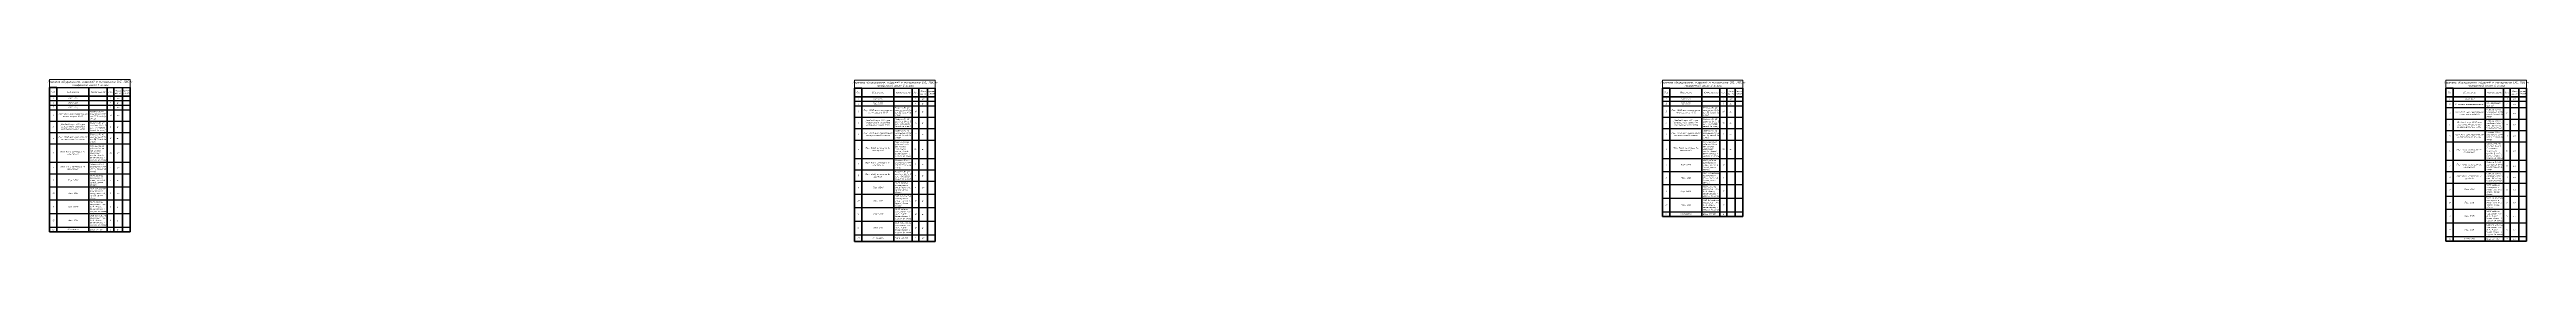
# Model space of a CAD drawing. Extents: x -260425 to 1294666, y -169889 to -2349.
# Drawn here: x 300854 to 737470, y -169889 to -141251 of the extents above; entities that cross this region are included whole.
import ezdxf

# ---------------------------------------------------------------- set-up
doc = ezdxf.new("R2010")
doc.units = 0
doc.header["$LTSCALE"] = 100
doc.layers.get('Defpoints').update_dxf_attribs({"color": 42})
doc.styles.add('1ISOCPEUR', font='isocpeui.ttf', dxfattribs={"height": 250})

# ---------------------------------------------------------------- blocks, each defined once
blk = doc.blocks.new('*T238')
at = {"color": 0, "lineweight": 50, "transparency": 16777216}
for p, q in [((0, -1438), (1300, -1438)), ((0, -1438), (0, -26930)), ((0, -2938), (14195, -2938)), ((1300, -1438), (1300, -26930)), ((6919, -1438), (6919, -26930)), ((10139, -1438), (10139, -26930)), ((11339, -1438), (11339, -26930)), ((12839, -1438), (12839, -26930)), ((14195, -1438), (14195, -26930)), ((0, -26930), (14195, -26930))]:
    blk.add_line(p, q, dxfattribs=at)
at = {"color": 0, "lineweight": -2, "transparency": 16777216}
for p, q in [((0, -3738), (14195, -3738)), ((0, -4538), (14195, -4538)), ((0, -5338), (14195, -5338)), ((0, -7363), (14195, -7363)), ((0, -9363), (14195, -9363)), ((0, -11388), (14195, -11388)), ((0, -14638), (14195, -14638)), ((0, -16663), (14195, -16663)), ((0, -18980), (14195, -18980)), ((0, -21297), (14195, -21297)), ((0, -23713), (14195, -23713)), ((0, -26130), (14195, -26130))]:
    blk.add_line(p, q, dxfattribs=at)
at = {"color": 0, "linetype": 'ByBlock', "lineweight": -2, "transparency": 16777216}
blk.add_line((1300, -1438), (14195, -1438), dxfattribs=at)
at = {"layer": 'Defpoints', "color": 8, "linetype": 'ByBlock', "lineweight": 0, "transparency": 16777216}
for p, q in [((0, 0), (14195, 0)), ((0, 0), (0, -1438)), ((14195, 0), (14195, -1438))]:
    blk.add_line(p, q, dxfattribs=at)
at = {"color": 0, "transparency": 16777216, "style": '1ISOCPEUR'}
for s, insert, char_height, width, attachment_point in [('Поз.', (650, -2188), 250, 900, 5), ('Перечень оборудования, изделий и материалов СКС, ЛВС и телефонной связи 1 этажа', (7097, -719), 350, 13794.54, 5), ('2', (650, -4138), 250, 900, 5), ('1', (650, -3338), 250, 900, 5), ('Обозначение', (4110, -2188), 250, 5219.44, 5), ('{\\C7;ТШ1.0 (СС)}', (4110, -3338), 250, 5219.44, 5), ('{\\C7;ТШ1.1 (СС)}', (4110, -4138), 250, 5219.44, 5), ('Наименование', (8529, -2188), 250, 2819.56, 5), ('Кол.', (10739, -2188), 250, 800, 5), ('1', (10739, -3338), 250, 800, 5), ('1', (10739, -4138), 250, 800, 5), ('Масса ед., кг', (12089, -2188), 250, 1100, 5), ('шт.', (12089, -3338), 250, 1100, 5), ('шт.', (12089, -4138), 250, 1100, 5), ('Приме- чание', (13517, -2188), 250, 955.55, 5), ('3', (650, -4938), 250, 900, 5), ('5', (650, -8363), 250, 900, 5), ('4', (650, -6351), 250, 900, 5), ('Порт RJ45 для подключения точки доступа Wi-Fi', (4110, -6351), 250, 5219.44, 5), ('Двойной порт RJ45 для подключения школьного информационного табло', (4110, -8363), 250, 5219.44, 5), ('{\\C7;ТШ1.2 (СС)}', (4110, -4938), 250, 5219.44, 5), ('{\\fISOCPEUR|b0|i1|c204|p34;Розетка RJ-45 двойная Brite 5е кат., 10A/250В, белый (в стену)}', (7119, -8363), 250, 2819.56, 4), ('{\\fISOCPEUR|b0|i1|c204|p34;Розетка RJ-45 одинарная Brite кат.5E белый (в стену)}', (7119, -6351), 250, 2819.56, 4), ('12', (10739, -6351), 250, 800, 5), ('6', (10739, -8363), 250, 800, 5), ('1', (10739, -4938), 250, 800, 5), ('шт.', (12089, -4938), 250, 1100, 5), ('шт.', (12089, -6351), 250, 1100, 5), ('шт.', (12089, -8363), 250, 1100, 5), ('6', (650, -10376), 250, 900, 5), ('7', (650, -13013), 250, 900, 5), ('Порт RJ45 для подключения интерактивной панели', (4110, -10376), 250, 5219.44, 5), ('Порт RJ45, категория 5e, одинарный', (4110, -13013), 250, 5219.44, 5), ('{\\fISOCPEUR|b0|i1|c204|p34;Компьютерная розетка RJ-45 без шторки модульная, кат.5е, Avanti, белое облако, 1 модуль (в лючок)}', (7119, -13013), 250, 2819.56, 4), ('{\\fISOCPEUR|b0|i1|c204|p34;Розетка RJ-45 одинарная Brite кат.5E белый (в стену)}', (7119, -10376), 250, 2819.56, 4), ('26', (10739, -13013), 250, 800, 5), ('2', (10739, -10376), 250, 800, 5), ('шт.', (12089, -10376), 250, 1100, 5), ('шт.', (12089, -13013), 250, 1100, 5), ('8', (650, -15651), 250, 900, 5), ('Порт RJ45, категория 5e, одинарный', (4110, -15651), 250, 5219.44, 5), ('{\\fISOCPEUR|b0|i1|c204|p34;HDMI розетка одинарная в стену, тип А-А, Avanti, белое облако}', (7119, -17822), 250, 2819.56, 4), ('{\\fISOCPEUR|b0|i1|c204|p34;Розетка RJ-45 одинарная Brite кат.5E белый (в стену)}', (7119, -15651), 250, 2819.56, 4), ('2', (10739, -15651), 250, 800, 5), ('шт.', (12089, -15651), 250, 1100, 5), ('10', (650, -20138), 250, 900, 5), ('9', (650, -17822), 250, 900, 5), ('Порт HDMI', (4110, -17822), 250, 5219.44, 5), ('Порт USB', (4110, -20138), 250, 5219.44, 5), ('{\\fISOCPEUR|b0|i1|c204|p34;USB 3.0 розетка одинарная в стену, тип А-А, Avanti, белое облако}', (7119, -20138), 250, 2819.56, 4), ('{\\fISOCPEUR|b0|i1|c204|p34;HDMI розетка модульная, тип А-А, Avanti, белое облако, 1 модуль (в лючок)}', (7119, -22505), 250, 2819.56, 4), ('6', (10739, -17822), 250, 800, 5), ('8', (10739, -20138), 250, 800, 5), ('шт.', (12089, -17822), 250, 1100, 5), ('шт.', (12089, -20138), 250, 1100, 5), ('12', (650, -24922), 250, 900, 5), ('11', (650, -22505), 250, 900, 5), ('Порт HDMI', (4110, -22505), 250, 5219.44, 5), ('Порт USB', (4110, -24922), 250, 5219.44, 5), ('{\\fISOCPEUR|b0|i1|c204|p34;USB 3.0 розетка модульная, тип А-А, Avanti, белое облако, 1 модуль (в лючок) }', (7119, -24922), 250, 2819.56, 4), ('6', (10739, -22505), 250, 800, 5), ('6', (10739, -24922), 250, 800, 5), ('шт.', (12089, -22505), 250, 1100, 5), ('шт.', (12089, -24922), 250, 1100, 5), ('13', (650, -26530), 250, 900, 5), ('IP-телефон ', (4110, -26530), 250, 5219.44, 5), ('{\\fISOCPEUR|b0|i1|c204|p34;Eltex VP-15P}', (7119, -26530), 250, 2819.56, 4), ('5', (10739, -26530), 250, 800, 5), ('шт.', (12089, -26530), 250, 1100, 5)]:
    blk.add_mtext(s, dxfattribs=dict(at, insert=insert, char_height=char_height, width=width, attachment_point=attachment_point))
blk = doc.blocks.new('*T243')
at = {"color": 0, "lineweight": 50, "transparency": 16777216}
for p, q in [((0, -1438), (1300, -1438)), ((0, -1438), (0, -28530)), ((0, -2938), (14195, -2938)), ((1300, -1438), (1300, -28530)), ((6919, -1438), (6919, -28530)), ((10139, -1438), (10139, -28530)), ((11339, -1438), (11339, -28530)), ((12839, -1438), (12839, -28530)), ((14195, -1438), (14195, -28530)), ((0, -28530), (14195, -28530))]:
    blk.add_line(p, q, dxfattribs=at)
at = {"color": 0, "lineweight": -2, "transparency": 16777216}
for p, q in [((0, -3738), (14195, -3738)), ((0, -4538), (14195, -4538)), ((0, -6563), (14195, -6563)), ((0, -8563), (14195, -8563)), ((0, -10588), (14195, -10588)), ((0, -13838), (14195, -13838)), ((0, -15863), (14195, -15863)), ((0, -17863), (14195, -17863)), ((0, -20180), (14195, -20180)), ((0, -22497), (14195, -22497)), ((0, -24913), (14195, -24913)), ((0, -27330), (14195, -27330))]:
    blk.add_line(p, q, dxfattribs=at)
at = {"color": 0, "linetype": 'ByBlock', "lineweight": -2, "transparency": 16777216}
blk.add_line((1300, -1438), (14195, -1438), dxfattribs=at)
at = {"layer": 'Defpoints', "color": 8, "linetype": 'ByBlock', "lineweight": 0, "transparency": 16777216}
for p, q in [((0, 0), (14195, 0)), ((0, 0), (0, -1438)), ((14195, 0), (14195, -1438))]:
    blk.add_line(p, q, dxfattribs=at)
at = {"color": 0, "transparency": 16777216, "style": '1ISOCPEUR'}
for s, insert, char_height, width, attachment_point in [('Поз.', (650, -2188), 250, 900, 5), ('Перечень оборудования, изделий и материалов СКС, ЛВС и телефонной связи 2 этажа', (7097, -719), 350, 13794.54, 5), ('2', (650, -4138), 250, 900, 5), ('1', (650, -3338), 250, 900, 5), ('Обозначение', (4110, -2188), 250, 5219.44, 5), ('{\\C7;ТШ2.2 (СС)}', (4110, -4138), 250, 5219.44, 5), ('{\\C7;ТШ2.1 (СС)}', (4110, -3338), 250, 5219.44, 5), ('Наименование', (8529, -2188), 250, 2819.56, 5), ('Кол.', (10739, -2188), 250, 800, 5), ('1', (10739, -3338), 250, 800, 5), ('1', (10739, -4138), 250, 800, 5), ('Масса ед., кг', (12089, -2188), 250, 1100, 5), ('шт.', (12089, -3338), 250, 1100, 5), ('шт.', (12089, -4138), 250, 1100, 5), ('Приме- чание', (13517, -2188), 250, 955.55, 5), ('3', (650, -5551), 250, 900, 5), ('4', (650, -7563), 250, 900, 5), ('Порт RJ45 для подключения точки доступа Wi-Fi', (4110, -5551), 250, 5219.44, 5), ('Двойной порт RJ45 для подключения школьного информационного табло', (4110, -7563), 250, 5219.44, 5), ('{\\fISOCPEUR|b0|i1|c204|p34;Розетка RJ-45 двойная Brite 5е кат., 10A/250В, белый (в стену)}', (7119, -7563), 250, 2819.56, 4), ('{\\fISOCPEUR|b0|i1|c204|p34;Розетка RJ-45 одинарная Brite кат.5E белый (в стену)}', (7119, -5551), 250, 2819.56, 4), ('18', (10739, -5551), 250, 800, 5), ('14', (10739, -7563), 250, 800, 5), ('шт.', (12089, -5551), 250, 1100, 5), ('шт.', (12089, -7563), 250, 1100, 5), ('5', (650, -9576), 250, 900, 5), ('6', (650, -12213), 250, 900, 5), ('Порт RJ45 для подключения интерактивной панели', (4110, -9576), 250, 5219.44, 5), ('Порт RJ45, категория 5e, одинарный', (4110, -12213), 250, 5219.44, 5), ('{\\fISOCPEUR|b0|i1|c204|p34;Компьютерная розетка RJ-45 без шторки модульная, кат.5е, Avanti, белое облако, 1 модуль (в лючок)}', (7119, -12213), 250, 2819.56, 4), ('{\\fISOCPEUR|b0|i1|c204|p34;Розетка RJ-45 одинарная Brite кат.5E белый (в стену)}', (7119, -9576), 250, 2819.56, 4), ('59', (10739, -12213), 250, 800, 5), ('2', (10739, -9576), 250, 800, 5), ('шт.', (12089, -9576), 250, 1100, 5), ('шт.', (12089, -12213), 250, 1100, 5), ('8', (650, -16863), 250, 900, 5), ('7', (650, -14851), 250, 900, 5), ('Порт RJ45, категория 5e, одинарный', (4110, -14851), 250, 5219.44, 5), ('Порт RJ45, категория 5e, двойной', (4110, -16863), 250, 5219.44, 5), ('{\\fISOCPEUR|b0|i1|c204|p34;Розетка RJ-45 двойная Brite 5е кат., 10A/250В, белый (в стену)}', (7119, -16863), 250, 2819.56, 4), ('{\\fISOCPEUR|b0|i1|c204|p34;Розетка RJ-45 одинарная Brite кат.5E белый (в стену)}', (7119, -14851), 250, 2819.56, 4), ('3', (10739, -14851), 250, 800, 5), ('1', (10739, -16863), 250, 800, 5), ('шт.', (12089, -14851), 250, 1100, 5), ('шт.', (12089, -16863), 250, 1100, 5), ('10', (650, -21338), 250, 900, 5), ('9', (650, -19022), 250, 900, 5), ('Порт HDMI', (4110, -19022), 250, 5219.44, 5), ('Порт USB', (4110, -21338), 250, 5219.44, 5), ('{\\fISOCPEUR|b0|i1|c204|p34;HDMI розетка одинарная в стену, тип А-А, Avanti, белое облако}', (7119, -19022), 250, 2819.56, 4), ('{\\fISOCPEUR|b0|i1|c204|p34;USB 3.0 розетка одинарная в стену, тип А-А, Avanti, белое облако}', (7119, -21338), 250, 2819.56, 4), ('15', (10739, -19022), 250, 800, 5), ('15', (10739, -21338), 250, 800, 5), ('шт.', (12089, -19022), 250, 1100, 5), ('шт.', (12089, -21338), 250, 1100, 5), ('12', (650, -26122), 250, 900, 5), ('11', (650, -23705), 250, 900, 5), ('Порт HDMI', (4110, -23705), 250, 5219.44, 5), ('Порт USB', (4110, -26122), 250, 5219.44, 5), ('{\\fISOCPEUR|b0|i1|c204|p34;HDMI розетка модульная, тип А-А, Avanti, белое облако, 1 модуль (в лючок)}', (7119, -23705), 250, 2819.56, 4), ('{\\fISOCPEUR|b0|i1|c204|p34;USB 3.0 розетка модульная, тип А-А, Avanti, белое облако, 1 модуль (в лючок) }', (7119, -26122), 250, 2819.56, 4), ('15', (10739, -23705), 250, 800, 5), ('15', (10739, -26122), 250, 800, 5), ('шт.', (12089, -23705), 250, 1100, 5), ('шт.', (12089, -26122), 250, 1100, 5), ('13', (650, -27930), 250, 900, 5), ('IP-телефон ', (4110, -27930), 250, 5219.44, 5), ('{\\fISOCPEUR|b0|i1|c204|p34;Eltex VP-15P}', (7119, -27930), 250, 2819.56, 4), ('1', (10739, -27930), 250, 800, 5), ('шт.', (12089, -27930), 250, 1100, 5)]:
    blk.add_mtext(s, dxfattribs=dict(at, insert=insert, char_height=char_height, width=width, attachment_point=attachment_point))
blk = doc.blocks.new('*T244')
at = {"color": 0, "lineweight": 50, "transparency": 16777216}
for p, q in [((0, -1438), (1300, -1438)), ((0, -1438), (0, -24105)), ((0, -2938), (14195, -2938)), ((1300, -1438), (1300, -24105)), ((6919, -1438), (6919, -24105)), ((10139, -1438), (10139, -24105)), ((11339, -1438), (11339, -24105)), ((12839, -1438), (12839, -24105)), ((14195, -1438), (14195, -24105)), ((0, -24105), (14195, -24105))]:
    blk.add_line(p, q, dxfattribs=at)
at = {"color": 0, "lineweight": -2, "transparency": 16777216}
for p, q in [((0, -3738), (14195, -3738)), ((0, -4538), (14195, -4538)), ((0, -6563), (11339, -6563)), ((0, -8563), (11339, -8563)), ((12839, -6563), (14195, -6563)), ((12839, -8563), (14195, -8563)), ((0, -10588), (14195, -10588)), ((0, -13838), (14195, -13838)), ((0, -16155), (14195, -16155)), ((0, -18472), (14195, -18472)), ((0, -20888), (14195, -20888)), ((0, -23305), (14195, -23305))]:
    blk.add_line(p, q, dxfattribs=at)
at = {"color": 0, "linetype": 'ByBlock', "lineweight": -2, "transparency": 16777216}
for p, q in [((1300, -1438), (14195, -1438)), ((11339, -6563), (12839, -6563)), ((11339, -8563), (12839, -8563))]:
    blk.add_line(p, q, dxfattribs=at)
at = {"layer": 'Defpoints', "color": 8, "linetype": 'ByBlock', "lineweight": 0, "transparency": 16777216}
for p, q in [((0, 0), (14195, 0)), ((0, 0), (0, -1438)), ((14195, 0), (14195, -1438))]:
    blk.add_line(p, q, dxfattribs=at)
at = {"color": 0, "transparency": 16777216, "style": '1ISOCPEUR'}
for s, insert, char_height, width, attachment_point in [('Поз.', (650, -2188), 250, 900, 5), ('Перечень оборудования, изделий и материалов СКС, ЛВС и телефонной связи 3 этажа', (7097, -719), 350, 13794.54, 5), ('2', (650, -4138), 250, 900, 5), ('1', (650, -3338), 250, 900, 5), ('Обозначение', (4110, -2188), 250, 5219.44, 5), ('{\\C7;ТШ3.2 (СС)}', (4110, -4138), 250, 5219.44, 5), ('{\\C7;ТШ3.1 (СС)}', (4110, -3338), 250, 5219.44, 5), ('Наименование', (8529, -2188), 250, 2819.56, 5), ('Кол.', (10739, -2188), 250, 800, 5), ('1', (10739, -3338), 250, 800, 5), ('1', (10739, -4138), 250, 800, 5), ('Масса ед., кг', (12089, -2188), 250, 1100, 5), ('шт.', (12089, -3338), 250, 1100, 5), ('шт.', (12089, -4138), 250, 1100, 5), ('Приме- чание', (13517, -2188), 250, 955.55, 5), ('3', (650, -5551), 250, 900, 5), ('4', (650, -7563), 250, 900, 5), ('Порт RJ45 для подключения точки доступа Wi-Fi', (4110, -5551), 250, 5219.44, 5), ('Двойной порт RJ45 для подключения школьного информационного табло', (4110, -7563), 250, 5219.44, 5), ('{\\fISOCPEUR|b0|i1|c204|p34;Розетка RJ-45 двойная Brite 5е кат., 10A/250В, белый (в стену)}', (7119, -7563), 250, 2819.56, 4), ('{\\fISOCPEUR|b0|i1|c204|p34;Розетка RJ-45 одинарная Brite кат.5E белый (в стену)}', (7119, -5551), 250, 2819.56, 4), ('18', (10739, -5551), 250, 800, 5), ('13', (10739, -7563), 250, 800, 5), ('шт.', (12089, -5551), 250, 1100, 5), ('шт.', (12089, -7563), 250, 1100, 5), ('5', (650, -9576), 250, 900, 5), ('6', (650, -12213), 250, 900, 5), ('Порт RJ45 для подключения интерактивной панели', (4110, -9576), 250, 5219.44, 5), ('Порт RJ45, категория 5e, одинарный', (4110, -12213), 250, 5219.44, 5), ('{\\fISOCPEUR|b0|i1|c204|p34;Компьютерная розетка RJ-45 без шторки модульная, кат.5е, Avanti, белое облако, 1 модуль (в лючок)}', (7119, -12213), 250, 2819.56, 4), ('{\\fISOCPEUR|b0|i1|c204|p34;Розетка RJ-45 одинарная Brite кат.5E белый (в стену)}', (7119, -9576), 250, 2819.56, 4), ('76', (10739, -12213), 250, 800, 5), ('1', (10739, -9576), 250, 800, 5), ('шт.', (12089, -9576), 250, 1100, 5), ('шт.', (12089, -12213), 250, 1100, 5), ('8', (650, -17313), 250, 900, 5), ('7', (650, -14997), 250, 900, 5), ('Порт HDMI', (4110, -14997), 250, 5219.44, 5), ('Порт USB', (4110, -17313), 250, 5219.44, 5), ('{\\fISOCPEUR|b0|i1|c204|p34;HDMI розетка одинарная в стену, тип А-А, Avanti, белое облако}', (7119, -14997), 250, 2819.56, 4), ('{\\fISOCPEUR|b0|i1|c204|p34;USB 3.0 розетка одинарная в стену, тип А-А, Avanti, белое облако}', (7119, -17313), 250, 2819.56, 4), ('12', (10739, -14997), 250, 800, 5), ('12', (10739, -17313), 250, 800, 5), ('9', (650, -19680), 250, 900, 5), ('Порт HDMI', (4110, -19680), 250, 5219.44, 5), ('{\\fISOCPEUR|b0|i1|c204|p34;HDMI розетка модульная, тип А-А, Avanti, белое облако, 1 модуль (в лючок)}', (7119, -19680), 250, 2819.56, 4), ('{\\fISOCPEUR|b0|i1|c204|p34;USB 3.0 розетка модульная, тип А-А, Avanti, белое облако, 1 модуль (в лючок) }', (7119, -22097), 250, 2819.56, 4), ('12', (10739, -19680), 250, 800, 5), ('10', (650, -22097), 250, 900, 5), ('11', (650, -23705), 250, 900, 5), ('IP-телефон ', (4110, -23705), 250, 5219.44, 5), ('Порт USB', (4110, -22097), 250, 5219.44, 5), ('{\\fISOCPEUR|b0|i1|c204|p34;Eltex VP-15P}', (7119, -23705), 250, 2819.56, 4), ('12', (10739, -22097), 250, 800, 5), ('8', (10739, -23705), 250, 800, 5)]:
    blk.add_mtext(s, dxfattribs=dict(at, insert=insert, char_height=char_height, width=width, attachment_point=attachment_point))
blk = doc.blocks.new('*T245')
at = {"color": 0, "lineweight": 50, "transparency": 16777216}
for p, q in [((0, -1438), (1300, -1438)), ((0, -1438), (0, -28472)), ((0, -2938), (14195, -2938)), ((1300, -1438), (1300, -28472)), ((6919, -1438), (6919, -28472)), ((10139, -1438), (10139, -28472)), ((11339, -1438), (11339, -28472)), ((12839, -1438), (12839, -28472)), ((14195, -1438), (14195, -28472)), ((0, -28472), (14195, -28472))]:
    blk.add_line(p, q, dxfattribs=at)
at = {"color": 0, "lineweight": -2, "transparency": 16777216}
for p, q in [((0, -3738), (14195, -3738)), ((0, -4855), (14195, -4855)), ((0, -6880), (14195, -6880)), ((0, -8880), (14195, -8880)), ((0, -10905), (14195, -10905)), ((0, -14155), (14195, -14155)), ((0, -16180), (14195, -16180)), ((0, -18205), (14195, -18205)), ((0, -20522), (14195, -20522)), ((0, -22838), (14195, -22838)), ((0, -25255), (14195, -25255)), ((0, -27672), (14195, -27672))]:
    blk.add_line(p, q, dxfattribs=at)
at = {"color": 0, "linetype": 'ByBlock', "lineweight": -2, "transparency": 16777216}
blk.add_line((1300, -1438), (14195, -1438), dxfattribs=at)
at = {"layer": 'Defpoints', "color": 8, "linetype": 'ByBlock', "lineweight": 0, "transparency": 16777216}
for p, q in [((0, 0), (14195, 0)), ((0, 0), (0, -1438)), ((14195, 0), (14195, -1438))]:
    blk.add_line(p, q, dxfattribs=at)
at = {"color": 0, "transparency": 16777216, "style": '1ISOCPEUR'}
for s, insert, char_height, width, attachment_point in [('Поз.', (650, -2188), 250, 900, 5), ('Перечень оборудования, изделий и материалов СКС, ЛВС и телефонной связи 4 этажа', (7097, -719), 350, 13794.54, 5), ('2', (650, -4297), 250, 900, 5), ('1', (650, -3338), 250, 900, 5), ('IP-камера видеонаблюдения ', (4110, -4297), 250, 5219.44, 5), ('Обозначение', (4110, -2188), 250, 5219.44, 5), ('{\\C7;ТШ4.1 (СС)}', (4110, -3338), 250, 5219.44, 5), ('{\\fISOCPEUR|b0|i1|c204|p34;RVi-2NCD2489 (2.8-12)}', (7119, -4297), 250, 2819.56, 4), ('Наименование', (8529, -2188), 250, 2819.56, 5), ('Кол.', (10739, -2188), 250, 800, 5), ('6', (10739, -4297), 250, 800, 5), ('1', (10739, -3338), 250, 800, 5), ('Масса ед., кг', (12089, -2188), 250, 1100, 5), ('шт.', (12089, -3338), 250, 1100, 5), ('шт.', (12089, -4297), 250, 1100, 5), ('Приме- чание', (13517, -2188), 250, 955.55, 5), ('3', (650, -5868), 250, 900, 5), ('4', (650, -7880), 250, 900, 5), ('Порт RJ45 для подключения точки доступа Wi-Fi', (4110, -5868), 250, 5219.44, 5), ('Двойной порт RJ45 для подключения школьного информационного табло', (4110, -7880), 250, 5219.44, 5), ('{\\fISOCPEUR|b0|i1|c204|p34;Розетка RJ-45 двойная Brite 5е кат., 10A/250В, белый (в стену)}', (7119, -7880), 250, 2819.56, 4), ('{\\fISOCPEUR|b0|i1|c204|p34;Розетка RJ-45 одинарная Brite кат.5E белый (в стену)}', (7119, -5868), 250, 2819.56, 4), ('12', (10739, -5868), 250, 800, 5), ('11', (10739, -7880), 250, 800, 5), ('шт.', (12089, -5868), 250, 1100, 5), ('шт.', (12089, -7880), 250, 1100, 5), ('5', (650, -9892), 250, 900, 5), ('6', (650, -12530), 250, 900, 5), ('Порт RJ45 для подключения интерактивной панели', (4110, -9892), 250, 5219.44, 5), ('Порт RJ45, категория 5e, одинарный', (4110, -12530), 250, 5219.44, 5), ('{\\fISOCPEUR|b0|i1|c204|p34;Компьютерная розетка RJ-45 без шторки модульная, кат.5е, Avanti, белое облако, 1 модуль (в лючок)}', (7119, -12530), 250, 2819.56, 4), ('{\\fISOCPEUR|b0|i1|c204|p34;Розетка RJ-45 одинарная Brite кат.5E белый (в стену)}', (7119, -9892), 250, 2819.56, 4), ('117', (10739, -12530), 250, 800, 5), ('1', (10739, -9892), 250, 800, 5), ('шт.', (12089, -9892), 250, 1100, 5), ('шт.', (12089, -12530), 250, 1100, 5), ('8', (650, -17192), 250, 900, 5), ('7', (650, -15168), 250, 900, 5), ('Порт RJ45, категория 5e, одинарный', (4110, -15168), 250, 5219.44, 5), ('Порт RJ45, категория 5e, двойной', (4110, -17192), 250, 5219.44, 5), ('{\\fISOCPEUR|b0|i1|c204|p34;Розетка RJ-45 двойная Brite 5е кат., 10A/250В, белый (в стену)}', (7119, -17192), 250, 2819.56, 4), ('{\\fISOCPEUR|b0|i1|c204|p34;Розетка RJ-45 одинарная Brite кат.5E белый (в стену)}', (7119, -15168), 250, 2819.56, 4), ('8', (10739, -15168), 250, 800, 5), ('1', (10739, -17192), 250, 800, 5), ('шт.', (12089, -15168), 250, 1100, 5), ('шт.', (12089, -17192), 250, 1100, 5), ('10', (650, -21680), 250, 900, 5), ('9', (650, -19363), 250, 900, 5), ('Порт HDMI', (4110, -19363), 250, 5219.44, 5), ('Порт USB', (4110, -21680), 250, 5219.44, 5), ('{\\fISOCPEUR|b0|i1|c204|p34;HDMI розетка одинарная в стену, тип А-А, Avanti, белое облако}', (7119, -19363), 250, 2819.56, 4), ('{\\fISOCPEUR|b0|i1|c204|p34;USB 3.0 розетка одинарная в стену, тип А-А, Avanti, белое облако}', (7119, -21680), 250, 2819.56, 4), ('13', (10739, -19363), 250, 800, 5), ('13', (10739, -21680), 250, 800, 5), ('шт.', (12089, -19363), 250, 1100, 5), ('шт.', (12089, -21680), 250, 1100, 5), ('11', (650, -24047), 250, 900, 5), ('Порт HDMI', (4110, -24047), 250, 5219.44, 5), ('{\\fISOCPEUR|b0|i1|c204|p34;HDMI розетка модульная, тип А-А, Avanti, белое облако, 1 модуль (в лючок)}', (7119, -24047), 250, 2819.56, 4), ('{\\fISOCPEUR|b0|i1|c204|p34;USB 3.0 розетка модульная, тип А-А, Avanti, белое облако, 1 модуль (в лючок) }', (7119, -26463), 250, 2819.56, 4), ('11', (10739, -24047), 250, 800, 5), ('шт.', (12089, -24047), 250, 1100, 5), ('13', (650, -28072), 250, 900, 5), ('12', (650, -26463), 250, 900, 5), ('IP-телефон ', (4110, -28072), 250, 5219.44, 5), ('Порт USB', (4110, -26463), 250, 5219.44, 5), ('{\\fISOCPEUR|b0|i1|c204|p34;Eltex VP-15P}', (7119, -28072), 250, 2819.56, 4), ('11', (10739, -26463), 250, 800, 5), ('1', (10739, -28072), 250, 800, 5), ('шт.', (12089, -26463), 250, 1100, 5), ('шт.', (12089, -28072), 250, 1100, 5)]:
    blk.add_mtext(s, dxfattribs=dict(at, insert=insert, char_height=char_height, width=width, attachment_point=attachment_point))

msp = doc.modelspace()

# ---------------------------------------------------------------- block references
for name, p in [('*T238', (300853.7, -141251.3)), ('*T243', (442760, -141359.1)), ('*T244', (585171, -141359.1)), ('*T245', (723275.2, -141359.1))]:
    msp.add_blockref(name, p)

doc.saveas('drawing.dxf')
